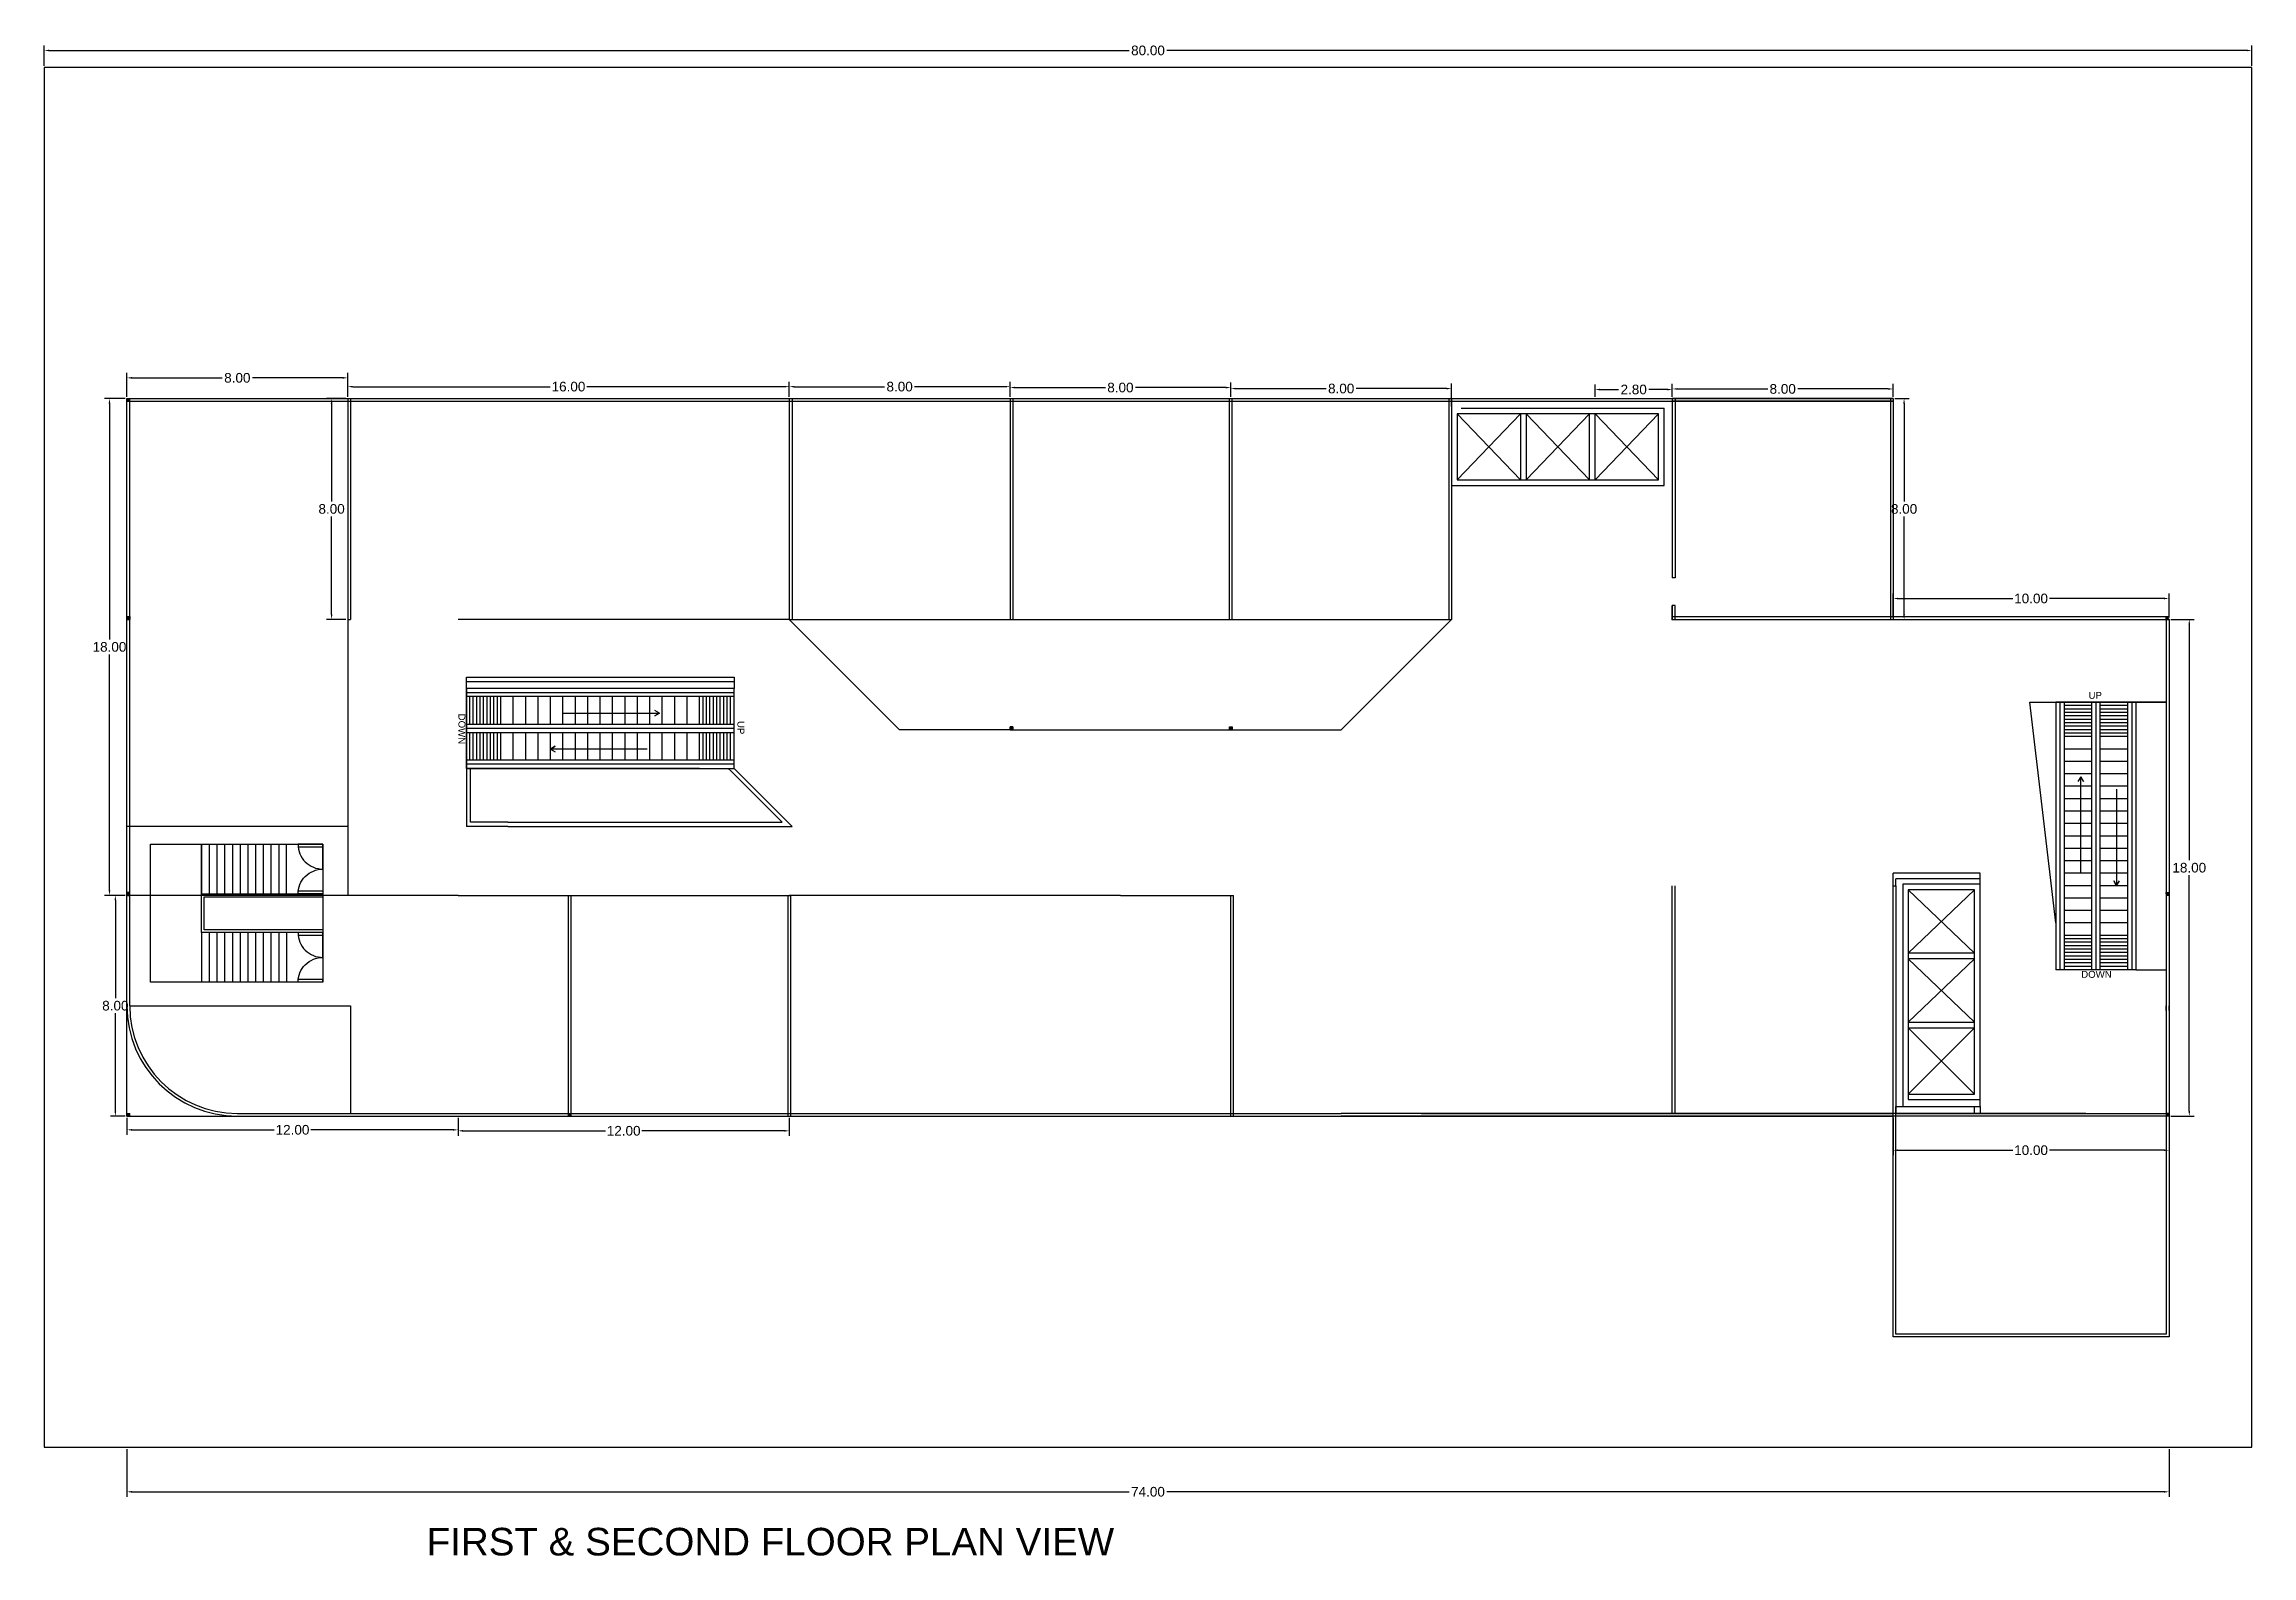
# Model space of a CAD drawing. Header units: metres. Extents: x 53 to 321, y 12 to 144.
# Drawn here: x 54.1 to 134.1, y 89.4 to 144.1 of the extents above; entities that cross this region are included whole.
import ezdxf

# ---------------------------------------------------------------- set-up
doc = ezdxf.new("R2010")
doc.units = ezdxf.units.M
doc.header["$MEASUREMENT"] = 0
doc.linetypes.add('ACAD_ISO03W100', pattern=[30, 12, -18])
for name, color, linetype in [('Dimensions', 50, 'Continuous'), ('doors', 190, 'Continuous'), ('Escalators', 130, 'Continuous'), ('Exterior', 7, 'Continuous'), ('Interior Boundaries', 252, 'Continuous'), ('Plot Boundary', 102, 'Continuous'), ('void', 211, 'Continuous')]:
    doc.layers.add(name, color=color, linetype=linetype)
doc.styles.get("Standard").update_dxf_attribs({"font": 'arial.ttf'})
doc.dimstyles.get("Standard").update_dxf_attribs({"dimtxt": 0.35, "dimasz": 0.18, "dimexe": 0.18, "dimexo": 0.0625, "dimgap": 0.09, "dimtad": 0, "dimtih": 1, "dimtoh": 1, "dimzin": 0, "dimdsep": 46, "dimtxsty": 'Standard', "dimcen": 0.5, "dimadec": 0, "dimazin": 0, "dimtfac": 1, "dimtofl": 0, "dimtmove": 0, "dimatfit": 3, "dimfxl": 1, "dimtolj": 1, "dimtzin": 0, "dimarcsym": 0})

msp = doc.modelspace()

# ---------------------------------------------------------------- texts
at = {"layer": 'Dimensions'}
msp.add_text('FIRST & SECOND FLOOR PLAN VIEW', height=1, dxfattribs=at).set_placement((68.007, 89.376))
at = {"layer": 'Escalators'}
for s, p in [('DOWN', (69.158, 119.877)), ('UP', (79.268, 119.612))]:
    msp.add_text(s, height=0.25, rotation=270, dxfattribs=at).set_placement(p)

# ---------------------------------------------------------------- blocks, each defined once
blk = doc.blocks.new('*D2')
at = {"layer": 'Defpoints', "color": 0, "transparency": 16777216}
for p in [(57.146, 93.294), (131.146, 93.294), (131.146, 91.682)]:
    blk.add_point(p, dxfattribs=at)
at = {"layer": 'Dimensions', "color": 0, "lineweight": -2, "transparency": 16777216}
for p, q in [((57.146, 93.231), (57.146, 91.502)), ((131.146, 93.231), (131.146, 91.502)), ((57.326, 91.682), (93.467, 91.682)), ((130.966, 91.682), (94.824, 91.682))]:
    blk.add_line(p, q, dxfattribs=at)
at = {"layer": 'Dimensions', "color": 0, "transparency": 16777216}
for points in [[(57.326, 91.712), (57.326, 91.652), (57.146, 91.682)], [(130.966, 91.712), (130.966, 91.652), (131.146, 91.682)]]:
    blk.add_solid(points, dxfattribs=at)
at = {"layer": 'Dimensions', "color": 0, "transparency": 16777216, "insert": (94.146, 91.682), "char_height": 0.35, "attachment_point": 5}
blk.add_mtext('\\A1;74.00', dxfattribs=at)
blk = doc.blocks.new('*D3')
at = {"layer": 'Defpoints', "color": 0, "transparency": 16777216}
for p in [(121.146, 105.294), (131.146, 105.294), (131.146, 104.059)]:
    blk.add_point(p, dxfattribs=at)
at = {"layer": 'Dimensions', "color": 0, "lineweight": -2, "transparency": 16777216}
for p, q in [((121.146, 105.231), (121.146, 103.879)), ((131.146, 105.231), (131.146, 103.879)), ((121.326, 104.059), (125.483, 104.059)), ((130.966, 104.059), (126.809, 104.059))]:
    blk.add_line(p, q, dxfattribs=at)
at = {"layer": 'Dimensions', "color": 0, "transparency": 16777216}
for points in [[(121.326, 104.089), (121.326, 104.029), (121.146, 104.059)], [(130.966, 104.089), (130.966, 104.029), (131.146, 104.059)]]:
    blk.add_solid(points, dxfattribs=at)
at = {"layer": 'Dimensions', "color": 0, "transparency": 16777216, "insert": (126.146, 104.059), "char_height": 0.35, "attachment_point": 5}
blk.add_mtext('\\A1;10.00', dxfattribs=at)
blk = doc.blocks.new('*D5')
at = {"layer": 'Defpoints', "color": 0, "transparency": 16777216}
for p in [(57.146, 105.294), (69.146, 105.294), (69.146, 104.797)]:
    blk.add_point(p, dxfattribs=at)
at = {"layer": 'Dimensions', "color": 0, "lineweight": -2, "transparency": 16777216}
for p, q in [((57.146, 105.231), (57.146, 104.617)), ((69.146, 105.231), (69.146, 104.617)), ((57.326, 104.797), (62.483, 104.797)), ((68.966, 104.797), (63.809, 104.797))]:
    blk.add_line(p, q, dxfattribs=at)
at = {"layer": 'Dimensions', "color": 0, "transparency": 16777216}
for points in [[(57.326, 104.827), (57.326, 104.767), (57.146, 104.797)], [(68.966, 104.827), (68.966, 104.767), (69.146, 104.797)]]:
    blk.add_solid(points, dxfattribs=at)
at = {"layer": 'Dimensions', "color": 0, "transparency": 16777216, "insert": (63.146, 104.797), "char_height": 0.35, "attachment_point": 5}
blk.add_mtext('\\A1;12.00', dxfattribs=at)
blk = doc.blocks.new('*D6')
at = {"layer": 'Defpoints', "color": 0, "transparency": 16777216}
for p in [(69.146, 105.294), (81.146, 105.294), (81.146, 104.761)]:
    blk.add_point(p, dxfattribs=at)
at = {"layer": 'Dimensions', "color": 0, "lineweight": -2, "transparency": 16777216}
for p, q in [((69.146, 105.231), (69.146, 104.581)), ((81.146, 105.231), (81.146, 104.581)), ((69.326, 104.761), (74.483, 104.761)), ((80.966, 104.761), (75.809, 104.761))]:
    blk.add_line(p, q, dxfattribs=at)
at = {"layer": 'Dimensions', "color": 0, "transparency": 16777216}
for points in [[(69.326, 104.791), (69.326, 104.731), (69.146, 104.761)], [(80.966, 104.791), (80.966, 104.731), (81.146, 104.761)]]:
    blk.add_solid(points, dxfattribs=at)
at = {"layer": 'Dimensions', "color": 0, "transparency": 16777216, "insert": (75.146, 104.761), "char_height": 0.35, "attachment_point": 5}
blk.add_mtext('\\A1;12.00', dxfattribs=at)
blk = doc.blocks.new('*D7')
at = {"layer": 'Defpoints', "color": 0, "transparency": 16777216}
for p in [(56.726, 113.294), (57.146, 113.294), (57.146, 105.294)]:
    blk.add_point(p, dxfattribs=at)
at = {"layer": 'Dimensions', "color": 0, "lineweight": -2, "transparency": 16777216}
for p, q in [((57.083, 113.294), (56.546, 113.294)), ((56.726, 113.114), (56.726, 109.563)), ((56.726, 105.474), (56.726, 109.025)), ((57.083, 105.294), (56.546, 105.294))]:
    blk.add_line(p, q, dxfattribs=at)
at = {"layer": 'Dimensions', "color": 0, "transparency": 16777216}
for points in [[(56.696, 113.114), (56.756, 113.114), (56.726, 113.294)], [(56.696, 105.474), (56.756, 105.474), (56.726, 105.294)]]:
    blk.add_solid(points, dxfattribs=at)
at = {"layer": 'Dimensions', "color": 0, "transparency": 16777216, "insert": (56.726, 109.294), "char_height": 0.35, "attachment_point": 5}
blk.add_mtext('\\A1;8.00', dxfattribs=at)
blk = doc.blocks.new('*D8')
at = {"layer": 'Defpoints', "color": 0, "transparency": 16777216}
for p in [(56.513, 131.294), (57.146, 131.294), (57.146, 113.294)]:
    blk.add_point(p, dxfattribs=at)
at = {"layer": 'Dimensions', "color": 0, "lineweight": -2, "transparency": 16777216}
for p, q in [((57.083, 131.294), (56.333, 131.294)), ((56.513, 131.114), (56.513, 122.563)), ((56.513, 113.474), (56.513, 122.025)), ((57.083, 113.294), (56.333, 113.294))]:
    blk.add_line(p, q, dxfattribs=at)
at = {"layer": 'Dimensions', "color": 0, "transparency": 16777216}
for points in [[(56.483, 131.114), (56.543, 131.114), (56.513, 131.294)], [(56.483, 113.474), (56.543, 113.474), (56.513, 113.294)]]:
    blk.add_solid(points, dxfattribs=at)
at = {"layer": 'Dimensions', "color": 0, "transparency": 16777216, "insert": (56.513, 122.294), "char_height": 0.35, "attachment_point": 5}
blk.add_mtext('\\A1;18.00', dxfattribs=at)
blk = doc.blocks.new('*D9')
at = {"layer": 'Defpoints', "color": 0, "transparency": 16777216}
for p in [(65.146, 132.044), (57.146, 131.294), (65.146, 131.294)]:
    blk.add_point(p, dxfattribs=at)
at = {"layer": 'Dimensions', "color": 0, "lineweight": -2, "transparency": 16777216}
for p, q in [((57.146, 131.356), (57.146, 132.224)), ((57.326, 132.044), (60.602, 132.044)), ((64.966, 132.044), (61.69, 132.044)), ((65.146, 131.356), (65.146, 132.224))]:
    blk.add_line(p, q, dxfattribs=at)
at = {"layer": 'Dimensions', "color": 0, "transparency": 16777216}
for points in [[(57.326, 132.074), (57.326, 132.014), (57.146, 132.044)], [(64.966, 132.074), (64.966, 132.014), (65.146, 132.044)]]:
    blk.add_solid(points, dxfattribs=at)
at = {"layer": 'Dimensions', "color": 0, "transparency": 16777216, "insert": (61.146, 132.044), "char_height": 0.35, "attachment_point": 5}
blk.add_mtext('\\A1;8.00', dxfattribs=at)
blk = doc.blocks.new('*D10')
at = {"layer": 'Defpoints', "color": 0, "transparency": 16777216}
for p in [(65.146, 131.294), (81.146, 131.725), (81.146, 131.294)]:
    blk.add_point(p, dxfattribs=at)
at = {"layer": 'Dimensions', "color": 0, "lineweight": -2, "transparency": 16777216}
for p, q in [((65.146, 131.356), (65.146, 131.905)), ((65.326, 131.725), (72.483, 131.725)), ((80.966, 131.725), (73.809, 131.725)), ((81.146, 131.356), (81.146, 131.905))]:
    blk.add_line(p, q, dxfattribs=at)
at = {"layer": 'Dimensions', "color": 0, "transparency": 16777216}
for points in [[(65.326, 131.755), (65.326, 131.695), (65.146, 131.725)], [(80.966, 131.755), (80.966, 131.695), (81.146, 131.725)]]:
    blk.add_solid(points, dxfattribs=at)
at = {"layer": 'Dimensions', "color": 0, "transparency": 16777216, "insert": (73.146, 131.725), "char_height": 0.35, "attachment_point": 5}
blk.add_mtext('\\A1;16.00', dxfattribs=at)
blk = doc.blocks.new('*D11')
at = {"layer": 'Defpoints', "color": 0, "transparency": 16777216}
for p in [(81.146, 131.294), (89.146, 131.725), (89.146, 131.294)]:
    blk.add_point(p, dxfattribs=at)
at = {"layer": 'Dimensions', "color": 0, "lineweight": -2, "transparency": 16777216}
for p, q in [((81.146, 131.356), (81.146, 131.905)), ((81.326, 131.725), (84.602, 131.725)), ((88.966, 131.725), (85.69, 131.725)), ((89.146, 131.356), (89.146, 131.905))]:
    blk.add_line(p, q, dxfattribs=at)
at = {"layer": 'Dimensions', "color": 0, "transparency": 16777216}
for points in [[(81.326, 131.755), (81.326, 131.695), (81.146, 131.725)], [(88.966, 131.755), (88.966, 131.695), (89.146, 131.725)]]:
    blk.add_solid(points, dxfattribs=at)
at = {"layer": 'Dimensions', "color": 0, "transparency": 16777216, "insert": (85.146, 131.725), "char_height": 0.35, "attachment_point": 5}
blk.add_mtext('\\A1;8.00', dxfattribs=at)
blk = doc.blocks.new('*D12')
at = {"layer": 'Defpoints', "color": 0, "transparency": 16777216}
for p in [(89.146, 131.294), (97.146, 131.692), (97.146, 131.294)]:
    blk.add_point(p, dxfattribs=at)
at = {"layer": 'Dimensions', "color": 0, "lineweight": -2, "transparency": 16777216}
for p, q in [((89.146, 131.356), (89.146, 131.872)), ((89.326, 131.692), (92.602, 131.692)), ((96.966, 131.692), (93.69, 131.692)), ((97.146, 131.356), (97.146, 131.872))]:
    blk.add_line(p, q, dxfattribs=at)
at = {"layer": 'Dimensions', "color": 0, "transparency": 16777216}
for points in [[(89.326, 131.722), (89.326, 131.662), (89.146, 131.692)], [(96.966, 131.722), (96.966, 131.662), (97.146, 131.692)]]:
    blk.add_solid(points, dxfattribs=at)
at = {"layer": 'Dimensions', "color": 0, "transparency": 16777216, "insert": (93.146, 131.692), "char_height": 0.35, "attachment_point": 5}
blk.add_mtext('\\A1;8.00', dxfattribs=at)
blk = doc.blocks.new('*D13')
at = {"layer": 'Defpoints', "color": 0, "transparency": 16777216}
for p in [(97.146, 131.294), (105.146, 131.656), (105.146, 130.944)]:
    blk.add_point(p, dxfattribs=at)
at = {"layer": 'Dimensions', "color": 0, "lineweight": -2, "transparency": 16777216}
for p, q in [((97.146, 131.356), (97.146, 131.836)), ((97.326, 131.656), (100.602, 131.656)), ((104.966, 131.656), (101.69, 131.656)), ((105.146, 131.006), (105.146, 131.836))]:
    blk.add_line(p, q, dxfattribs=at)
at = {"layer": 'Dimensions', "color": 0, "transparency": 16777216}
for points in [[(97.326, 131.686), (97.326, 131.626), (97.146, 131.656)], [(104.966, 131.686), (104.966, 131.626), (105.146, 131.656)]]:
    blk.add_solid(points, dxfattribs=at)
at = {"layer": 'Dimensions', "color": 0, "transparency": 16777216, "insert": (101.146, 131.656), "char_height": 0.35, "attachment_point": 5}
blk.add_mtext('\\A1;8.00', dxfattribs=at)
blk = doc.blocks.new('*D14')
at = {"layer": 'Defpoints', "color": 0, "transparency": 16777216}
for p in [(131.146, 123.294), (131.879, 123.294), (131.146, 105.294)]:
    blk.add_point(p, dxfattribs=at)
at = {"layer": 'Dimensions', "color": 0, "lineweight": -2, "transparency": 16777216}
for p, q in [((131.208, 123.294), (132.059, 123.294)), ((131.879, 123.114), (131.879, 114.563)), ((131.879, 105.474), (131.879, 114.025)), ((131.208, 105.294), (132.059, 105.294))]:
    blk.add_line(p, q, dxfattribs=at)
at = {"layer": 'Dimensions', "color": 0, "transparency": 16777216}
for points in [[(131.849, 123.114), (131.909, 123.114), (131.879, 123.294)], [(131.849, 105.474), (131.909, 105.474), (131.879, 105.294)]]:
    blk.add_solid(points, dxfattribs=at)
at = {"layer": 'Dimensions', "color": 0, "transparency": 16777216, "insert": (131.879, 114.294), "char_height": 0.35, "attachment_point": 5}
blk.add_mtext('\\A1;18.00', dxfattribs=at)
blk = doc.blocks.new('*D15')
at = {"layer": 'Defpoints', "color": 0, "transparency": 16777216}
for p in [(121.146, 124.049), (121.146, 123.294), (131.146, 123.294)]:
    blk.add_point(p, dxfattribs=at)
at = {"layer": 'Dimensions', "color": 0, "lineweight": -2, "transparency": 16777216}
for p, q in [((121.146, 123.356), (121.146, 124.229)), ((121.326, 124.049), (125.483, 124.049)), ((130.966, 124.049), (126.809, 124.049)), ((131.146, 123.356), (131.146, 124.229))]:
    blk.add_line(p, q, dxfattribs=at)
at = {"layer": 'Dimensions', "color": 0, "transparency": 16777216}
for points in [[(121.326, 124.079), (121.326, 124.019), (121.146, 124.049)], [(130.966, 124.079), (130.966, 124.019), (131.146, 124.049)]]:
    blk.add_solid(points, dxfattribs=at)
at = {"layer": 'Dimensions', "color": 0, "transparency": 16777216, "insert": (126.146, 124.049), "char_height": 0.35, "attachment_point": 5}
blk.add_mtext('\\A1;10.00', dxfattribs=at)
blk = doc.blocks.new('*D16')
at = {"layer": 'Defpoints', "color": 0, "transparency": 16777216}
for p in [(121.146, 131.294), (121.544, 131.294), (121.146, 123.294)]:
    blk.add_point(p, dxfattribs=at)
at = {"layer": 'Dimensions', "color": 0, "lineweight": -2, "transparency": 16777216}
for p, q in [((121.208, 131.294), (121.724, 131.294)), ((121.544, 131.114), (121.544, 127.563)), ((121.544, 123.474), (121.544, 127.025)), ((121.208, 123.294), (121.724, 123.294))]:
    blk.add_line(p, q, dxfattribs=at)
at = {"layer": 'Dimensions', "color": 0, "transparency": 16777216}
for points in [[(121.514, 131.114), (121.574, 131.114), (121.544, 131.294)], [(121.514, 123.474), (121.574, 123.474), (121.544, 123.294)]]:
    blk.add_solid(points, dxfattribs=at)
at = {"layer": 'Dimensions', "color": 0, "transparency": 16777216, "insert": (121.544, 127.294), "char_height": 0.35, "attachment_point": 5}
blk.add_mtext('\\A1;8.00', dxfattribs=at)
blk = doc.blocks.new('*D17')
at = {"layer": 'Defpoints', "color": 0, "transparency": 16777216}
for p in [(113.146, 131.294), (121.146, 131.642), (121.146, 131.294)]:
    blk.add_point(p, dxfattribs=at)
at = {"layer": 'Dimensions', "color": 0, "lineweight": -2, "transparency": 16777216}
for p, q in [((113.146, 131.356), (113.146, 131.822)), ((113.326, 131.642), (116.602, 131.642)), ((120.966, 131.642), (117.69, 131.642)), ((121.146, 131.356), (121.146, 131.822))]:
    blk.add_line(p, q, dxfattribs=at)
at = {"layer": 'Dimensions', "color": 0, "transparency": 16777216}
for points in [[(113.326, 131.672), (113.326, 131.612), (113.146, 131.642)], [(120.966, 131.672), (120.966, 131.612), (121.146, 131.642)]]:
    blk.add_solid(points, dxfattribs=at)
at = {"layer": 'Dimensions', "color": 0, "transparency": 16777216, "insert": (117.146, 131.642), "char_height": 0.35, "attachment_point": 5}
blk.add_mtext('\\A1;8.00', dxfattribs=at)
blk = doc.blocks.new('*D18')
at = {"layer": 'Defpoints', "color": 0, "transparency": 16777216}
for p in [(110.346, 131.621), (110.346, 131.294), (113.146, 131.294)]:
    blk.add_point(p, dxfattribs=at)
at = {"layer": 'Dimensions', "color": 0, "lineweight": -2, "transparency": 16777216}
for p, q in [((110.346, 131.356), (110.346, 131.801)), ((110.526, 131.621), (111.199, 131.621)), ((112.966, 131.621), (112.293, 131.621)), ((113.146, 131.356), (113.146, 131.801))]:
    blk.add_line(p, q, dxfattribs=at)
at = {"layer": 'Dimensions', "color": 0, "transparency": 16777216}
for points in [[(110.526, 131.651), (110.526, 131.591), (110.346, 131.621)], [(112.966, 131.651), (112.966, 131.591), (113.146, 131.621)]]:
    blk.add_solid(points, dxfattribs=at)
at = {"layer": 'Dimensions', "color": 0, "transparency": 16777216, "insert": (111.746, 131.621), "char_height": 0.35, "attachment_point": 5}
blk.add_mtext('\\A1;2.80', dxfattribs=at)
blk = doc.blocks.new('*D94')
at = {"layer": 'Defpoints', "color": 0, "transparency": 16777216}
for p in [(65.146, 131.294), (64.562, 123.294), (65.146, 123.294)]:
    blk.add_point(p, dxfattribs=at)
at = {"layer": 'Dimensions', "color": 0, "lineweight": -2, "transparency": 16777216}
for p, q in [((65.083, 131.294), (64.382, 131.294)), ((64.562, 131.114), (64.562, 127.563)), ((64.562, 123.474), (64.562, 127.025)), ((65.083, 123.294), (64.382, 123.294))]:
    blk.add_line(p, q, dxfattribs=at)
at = {"layer": 'Dimensions', "color": 0, "transparency": 16777216}
for points in [[(64.532, 131.114), (64.592, 131.114), (64.562, 131.294)], [(64.532, 123.474), (64.592, 123.474), (64.562, 123.294)]]:
    blk.add_solid(points, dxfattribs=at)
at = {"layer": 'Dimensions', "color": 0, "transparency": 16777216, "insert": (64.562, 127.294), "char_height": 0.35, "attachment_point": 5}
blk.add_mtext('\\A1;8.00', dxfattribs=at)
blk = doc.blocks.new('*D293')
at = {"layer": 'Defpoints', "color": 0, "transparency": 16777216}
for p in [(54.146, 143.294), (134.146, 143.906), (134.146, 143.294)]:
    blk.add_point(p, dxfattribs=at)
at = {"layer": 'Plot Boundary', "color": 0, "lineweight": -2, "transparency": 16777216}
for p, q in [((54.146, 143.356), (54.146, 144.086)), ((134.146, 143.356), (134.146, 144.086)), ((54.326, 143.906), (93.466, 143.906)), ((133.966, 143.906), (94.826, 143.906))]:
    blk.add_line(p, q, dxfattribs=at)
at = {"layer": 'Plot Boundary', "color": 0, "transparency": 16777216}
for points in [[(54.326, 143.936), (54.326, 143.876), (54.146, 143.906)], [(133.966, 143.936), (133.966, 143.876), (134.146, 143.906)]]:
    blk.add_solid(points, dxfattribs=at)
at = {"layer": 'Plot Boundary', "color": 0, "transparency": 16777216, "insert": (94.146, 143.906), "char_height": 0.35, "attachment_point": 5}
blk.add_mtext('\\A1;80.00', dxfattribs=at)
blk = doc.blocks.new('*U643')
at = {"layer": 'Exterior'}
blk.add_line((0, 0.9), (0, -0.9), dxfattribs=at)
blk = doc.blocks.new('*U644')
at = {"layer": 'Exterior', "color": 0, "linetype": 'ByBlock', "lineweight": -2, "transparency": 16777216}
for p in [(0, 3.2), (0.28, 3.2), (0.56, 3.2), (0.84, 3.2), (1.12, 3.2), (1.4, 3.2), (1.68, 3.2), (1.96, 3.2), (2.24, 3.2), (2.52, 3.2), (2.8, 3.2), (0, 0), (0.28, 0), (0.56, 0), (0.84, 0), (1.12, 0), (1.4, 0), (1.68, 0), (1.96, 0), (2.24, 0), (2.52, 0), (2.8, 0)]:
    blk.add_blockref('*U643', p, dxfattribs=at)
blk = doc.blocks.new('*U666')
at = {"layer": 'Escalators'}
blk.add_line((0, 0.5), (0, -0.5), dxfattribs=at)
blk = doc.blocks.new('*U667')
at = {"layer": 'Escalators', "color": 0, "linetype": 'ByBlock', "lineweight": -2, "transparency": 16777216}
for p in [(0, 1.3), (0.45, 1.3), (0.9, 1.3), (1.35, 1.3), (1.8, 1.3), (2.25, 1.3), (2.7, 1.3), (3.15, 1.3), (3.6, 1.3), (4.05, 1.3), (4.5, 1.3), (4.95, 1.3), (5.4, 1.3), (5.85, 1.3), (6.3, 1.3), (6.75, 1.3), (0, 0), (0.45, 0), (0.9, 0), (1.35, 0), (1.8, 0), (2.25, 0), (2.7, 0), (3.15, 0), (3.6, 0), (4.05, 0), (4.5, 0), (4.95, 0), (5.4, 0), (5.85, 0), (6.3, 0), (6.75, 0)]:
    blk.add_blockref('*U666', p, dxfattribs=at)
blk = doc.blocks.new('*U662')
at = {"layer": 'Escalators'}
blk.add_line((0, 0.5), (0, -0.5), dxfattribs=at)
blk = doc.blocks.new('*U663')
at = {"layer": 'Escalators', "color": 0, "linetype": 'ByBlock', "lineweight": -2, "transparency": 16777216}
for p in [(0, 1.3), (0.125, 1.3), (0.25, 1.3), (0.375, 1.3), (0.5, 1.3), (0.625, 1.3), (0.75, 1.3), (0.875, 1.3), (1, 1.3), (1.125, 1.3), (0, 0), (0.125, 0), (0.25, 0), (0.375, 0), (0.5, 0), (0.625, 0), (0.75, 0), (0.875, 0), (1, 0), (1.125, 0)]:
    blk.add_blockref('*U662', p, dxfattribs=at)
blk = doc.blocks.new('*U664')
at = {"layer": 'Escalators'}
blk.add_line((0, 0.5), (0, -0.5), dxfattribs=at)
blk = doc.blocks.new('*U665')
at = {"layer": 'Escalators', "color": 0, "linetype": 'ByBlock', "lineweight": -2, "transparency": 16777216}
for p in [(0, 1.3), (0.125, 1.3), (0.25, 1.3), (0.375, 1.3), (0.5, 1.3), (0.625, 1.3), (0.75, 1.3), (0.875, 1.3), (1, 1.3), (1.125, 1.3), (0, 0), (0.125, 0), (0.25, 0), (0.375, 0), (0.5, 0), (0.625, 0), (0.75, 0), (0.875, 0), (1, 0), (1.125, 0)]:
    blk.add_blockref('*U664', p, dxfattribs=at)
blk = doc.blocks.new('3 lift')
at = {"layer": 'Interior Boundaries'}
for p, q in [((-8.05, 0), (-8.05, -2.45)), ((-0.25, -2.6), (-0.25, 0)), ((-7.85, -0.2), (-5.55, -2.6)), ((-5.55, -0.2), (-7.85, -2.6)), ((-5.55, -0.2), (-5.55, -2.6)), ((-5.35, -0.2), (-5.35, -2.6)), ((-5.35, -0.2), (-5.35, -2.6)), ((-5.35, -0.2), (-3.05, -2.6)), ((-3.05, -0.2), (-5.35, -2.6)), ((-3.05, -2.6), (-3.05, -0.2)), ((-2.85, -2.6), (-2.85, -0.2)), ((-2.85, -2.6), (-0.45, -0.2)), ((-2.85, -0.2), (-0.45, -2.6)), ((-8.05, -2.8), (-2.85, -2.8)), ((-0.45, -2.6), (-0.25, -2.6))]:
    blk.add_line(p, q, dxfattribs=at)
blk.add_lwpolyline([(-8.05, 0), (-8.05, -2.8), (0, -2.8), (0, 0), (-8.05, 0)], dxfattribs=at)
blk.add_lwpolyline([(-7.85, -0.2), (-7.85, -2.6), (-0.45, -2.6), (-0.45, -0.2)], close=True, dxfattribs=at)
blk = doc.blocks.new('*U703')
at = {"layer": 'Escalators'}
blk.add_line((0, 0.5), (0, -0.5), dxfattribs=at)
blk = doc.blocks.new('*U704')
at = {"layer": 'Escalators', "color": 0, "linetype": 'ByBlock', "lineweight": -2, "transparency": 16777216}
for p in [(0, 1.3), (0.45, 1.3), (0.9, 1.3), (1.35, 1.3), (1.8, 1.3), (2.25, 1.3), (2.7, 1.3), (3.15, 1.3), (3.6, 1.3), (4.05, 1.3), (4.5, 1.3), (4.95, 1.3), (5.4, 1.3), (5.85, 1.3), (6.3, 1.3), (6.75, 1.3), (0, 0), (0.45, 0), (0.9, 0), (1.35, 0), (1.8, 0), (2.25, 0), (2.7, 0), (3.15, 0), (3.6, 0), (4.05, 0), (4.5, 0), (4.95, 0), (5.4, 0), (5.85, 0), (6.3, 0), (6.75, 0)]:
    blk.add_blockref('*U703', p, dxfattribs=at)
blk = doc.blocks.new('*U705')
at = {"layer": 'Escalators'}
blk.add_line((0, 0.5), (0, -0.5), dxfattribs=at)
blk = doc.blocks.new('*U706')
at = {"layer": 'Escalators', "color": 0, "linetype": 'ByBlock', "lineweight": -2, "transparency": 16777216}
for p in [(0, 1.3), (0.125, 1.3), (0.25, 1.3), (0.375, 1.3), (0.5, 1.3), (0.625, 1.3), (0.75, 1.3), (0.875, 1.3), (1, 1.3), (1.125, 1.3), (0, 0), (0.125, 0), (0.25, 0), (0.375, 0), (0.5, 0), (0.625, 0), (0.75, 0), (0.875, 0), (1, 0), (1.125, 0)]:
    blk.add_blockref('*U705', p, dxfattribs=at)
blk = doc.blocks.new('*U707')
at = {"layer": 'Escalators'}
blk.add_line((0, 0.5), (0, -0.5), dxfattribs=at)
blk = doc.blocks.new('*U708')
at = {"layer": 'Escalators', "color": 0, "linetype": 'ByBlock', "lineweight": -2, "transparency": 16777216}
for p in [(0, 1.3), (0.125, 1.3), (0.25, 1.3), (0.375, 1.3), (0.5, 1.3), (0.625, 1.3), (0.75, 1.3), (0.875, 1.3), (1, 1.3), (1.125, 1.3), (0, 0), (0.125, 0), (0.25, 0), (0.375, 0), (0.5, 0), (0.625, 0), (0.75, 0), (0.875, 0), (1, 0), (1.125, 0)]:
    blk.add_blockref('*U707', p, dxfattribs=at)
blk = doc.blocks.new('9.7m escalator')
at = {"layer": 'Dimensions'}
for p, q in [((0.9, -2.7), (0.8, -2.873)), ((0.9, -6.2), (0.9, -2.7)), ((0.9, -2.7), (1, -2.873)), ((1, -2.873), (0.9, -2.7)), ((2.2, -3.15), (2.2, -6.65)), ((2.2, -6.65), (2.1, -6.477)), ((2.1, -6.477), (2.2, -6.65)), ((2.2, -6.65), (2.3, -6.477))]:
    blk.add_line(p, q, dxfattribs=at)
at = {"layer": 'Escalators'}
for p, q in [((0.15, 0), (0, 0)), ((0.15, 0), (0, 0)), ((0, 0), (0, -9.7)), ((0.3, 0), (0.15, 0)), ((0.15, -9.7), (0.15, 0)), ((1.3, 0), (0.3, 0)), ((0.3, 0), (0.3, -9.7)), ((1.45, 0), (1.3, 0)), ((1.3, -9.7), (1.3, 0)), ((1.6, 0), (1.45, 0)), ((1.6, 0), (1.45, 0)), ((1.45, 0), (1.45, -9.7)), ((2.6, 0), (1.6, 0)), ((1.6, -9.7), (1.6, 0)), ((2.75, 0), (2.6, 0)), ((2.6, 0), (2.6, -1.25)), ((2.9, 0), (2.75, 0)), ((2.75, 0), (2.75, -1.25)), ((2.9, 0), (2.9, -1.25)), ((2.6, -1.25), (1.6, -1.25)), ((2.6, -1.25), (2.6, -8.45)), ((2.75, -1.25), (2.75, -8.45)), ((2.9, -1.25), (2.9, -8.45)), ((1.3, -8.45), (0.3, -8.45)), ((2.6, -8.45), (1.6, -8.45)), ((2.6, -8.45), (2.6, -9.7)), ((2.75, -8.45), (2.75, -9.7)), ((2.75, -8.45), (2.75, -9.7)), ((2.9, -8.45), (2.9, -9.7)), ((0.15, -9.7), (0, -9.7)), ((0.3, -9.7), (0.15, -9.7)), ((0.3, -9.7), (0.15, -9.7)), ((1.3, -9.7), (0.3, -9.7)), ((1.45, -9.7), (1.3, -9.7)), ((1.45, -9.7), (1.3, -9.7)), ((1.6, -9.7), (1.45, -9.7)), ((2.6, -9.7), (1.6, -9.7)), ((2.75, -9.7), (2.6, -9.7)), ((2.9, -9.7), (2.75, -9.7))]:
    blk.add_line(p, q, dxfattribs=at)
at = {"layer": 'Escalators', "rotation": 270}
for name, p in [('*U706', (0.8, 0)), ('*U704', (0.8, -1.25)), ('*U708', (0.8, -8.45))]:
    blk.add_blockref(name, p, dxfattribs=at)
at = {"layer": 'Escalators'}
for s, p in [('UP', (1.182, 0.122)), ('DOWN', (0.917, -9.988))]:
    blk.add_text(s, height=0.25, dxfattribs=at).set_placement(p)

# ---------------------------------------------------------------- dimensions: what is measured, and where the dimension line sits
at = {"layer": 'Dimensions'}
for base, p1, p2, picture, middle in [((65.146, 132.044), (57.146, 131.294), (65.146, 131.294), '*D9', (61.146, 132.044)), ((81.146, 131.725), (65.146, 131.294), (81.146, 131.294), '*D10', (73.146, 131.725)), ((89.146, 131.725), (81.146, 131.294), (89.146, 131.294), '*D11', (85.146, 131.725)), ((97.146, 131.692), (89.146, 131.294), (97.146, 131.294), '*D12', (93.146, 131.692)), ((105.146, 131.656), (97.146, 131.294), (105.146, 130.944), '*D13', (101.146, 131.656)), ((110.346, 131.621), (113.146, 131.294), (110.346, 131.294), '*D18', (111.746, 131.621)), ((121.146, 131.642), (113.146, 131.294), (121.146, 131.294), '*D17', (117.146, 131.642)), ((121.146, 124.049), (131.146, 123.294), (121.146, 123.294), '*D15', (126.146, 124.049)), ((69.146, 104.797), (57.146, 105.294), (69.146, 105.294), '*D5', (63.146, 104.797)), ((81.146, 104.761), (69.146, 105.294), (81.146, 105.294), '*D6', (75.146, 104.761)), ((131.146, 104.059), (121.146, 105.294), (131.146, 105.294), '*D3', (126.146, 104.059)), ((131.146, 91.682), (57.146, 93.294), (131.146, 93.294), '*D2', (94.146, 91.682))]:
    dim = msp.add_linear_dim(base=base, p1=p1, p2=p2, dimstyle='Standard', dxfattribs=at)
    dim.commit()
    dim.dimension.update_dxf_attribs({"geometry": picture, "text_midpoint": middle})
for base, p1, p2, picture, middle in [((56.513, 131.294), (57.146, 113.294), (57.146, 131.294), '*D8', (56.513, 122.294)), ((64.562, 123.294), (65.146, 131.294), (65.146, 123.294), '*D94', (64.562, 127.294)), ((121.544, 131.294), (121.146, 123.294), (121.146, 131.294), '*D16', (121.544, 127.294)), ((131.879, 123.294), (131.146, 105.294), (131.146, 123.294), '*D14', (131.879, 114.294)), ((56.726, 113.294), (57.146, 105.294), (57.146, 113.294), '*D7', (56.726, 109.294))]:
    dim = msp.add_linear_dim(base=base, p1=p1, p2=p2, angle=90, dimstyle='Standard', dxfattribs=at)
    dim.commit()
    dim.dimension.update_dxf_attribs({"geometry": picture, "text_midpoint": middle})
at = {"layer": 'Plot Boundary'}
dim = msp.add_linear_dim(base=(134.146, 143.906), p1=(54.146, 143.294), p2=(134.146, 143.294), dimstyle='Standard', dxfattribs=at)
dim.commit()
dim.dimension.update_dxf_attribs({"geometry": '*D293', "text_midpoint": (94.146, 143.906)})

# ---------------------------------------------------------------- linework, layer by layer
at = {"layer": 'Dimensions'}
for p, q in [((72.946, 119.894), (76.446, 119.894)), ((76.446, 119.894), (76.273, 119.994)), ((76.446, 119.894), (76.273, 119.794)), ((76.273, 119.794), (76.446, 119.894)), ((72.496, 118.594), (72.669, 118.694)), ((72.669, 118.694), (72.496, 118.594)), ((75.996, 118.594), (72.496, 118.594)), ((72.496, 118.594), (72.669, 118.494)), ((105.096, 105.394), (105.046, 105.394))]:
    msp.add_line(p, q, dxfattribs=at)
msp.add_point((113.146, 123.294), dxfattribs=at)
at = {"layer": 'doors'}
msp.add_line((64.246, 110.144), (64.246, 110.244), dxfattribs=at)
for points in [[(64.246, 114.244), (64.246, 115.144), (63.346, 115.144, 0.414214)], [(64.246, 114.244), (64.246, 113.344), (63.346, 113.344, -0.414214)], [(64.246, 111.044), (64.246, 111.944), (63.346, 111.944, 0.414214)], [(64.246, 111.044), (64.246, 110.144), (63.346, 110.144, -0.414214)]]:
    msp.add_lwpolyline(points, format="xyb", close=True, dxfattribs=at)
for points in [[(64.246, 115.044), (64.146, 115.044), (63.346, 115.044)], [(64.246, 113.444), (64.146, 113.444), (63.346, 113.444)], [(64.246, 111.844), (64.146, 111.844), (63.346, 111.844)], [(64.246, 110.244), (64.146, 110.244), (63.346, 110.244)]]:
    msp.add_lwpolyline(points, dxfattribs=at)
at = {"layer": 'Escalators'}
for p, q in [((69.446, 120.644), (69.446, 120.794)), ((79.146, 120.794), (69.446, 120.794)), ((69.446, 120.494), (69.446, 120.644)), ((69.446, 120.494), (69.446, 120.644)), ((69.446, 120.644), (79.146, 120.644)), ((69.446, 119.494), (69.446, 120.494)), ((79.146, 120.494), (69.446, 120.494)), ((70.696, 119.494), (70.696, 120.494)), ((79.146, 117.894), (79.146, 120.794)), ((79.146, 120.494), (79.146, 120.644)), ((79.146, 119.494), (79.146, 120.494)), ((69.446, 119.344), (69.446, 119.494)), ((69.446, 119.344), (69.446, 119.494)), ((69.446, 119.494), (79.146, 119.494)), ((69.446, 119.194), (69.446, 119.344)), ((79.146, 119.344), (69.446, 119.344)), ((79.146, 119.344), (79.146, 119.494)), ((79.146, 119.194), (79.146, 119.344)), ((79.146, 119.194), (79.146, 119.344)), ((69.446, 118.194), (69.446, 119.194)), ((69.446, 119.194), (79.146, 119.194)), ((70.696, 118.194), (70.696, 119.194)), ((77.896, 118.194), (77.896, 119.194)), ((79.146, 118.194), (79.146, 119.194)), ((69.446, 118.044), (69.446, 118.194)), ((70.696, 118.194), (69.446, 118.194)), ((70.696, 118.044), (69.446, 118.044)), ((70.696, 118.044), (69.446, 118.044)), ((69.446, 117.894), (69.446, 118.044)), ((70.696, 117.894), (69.446, 117.894)), ((77.896, 118.194), (70.696, 118.194)), ((77.896, 118.044), (70.696, 118.044)), ((77.896, 117.894), (70.696, 117.894)), ((79.146, 118.194), (77.896, 118.194)), ((79.146, 118.044), (77.896, 118.044)), ((77.896, 117.894), (79.146, 117.894)), ((79.146, 118.044), (79.146, 118.194)), ((79.146, 117.894), (79.146, 118.044))]:
    msp.add_line(p, q, dxfattribs=at)
at = {"layer": 'Exterior'}
for p, q in [((57.146, 113.294), (57.146, 131.294)), ((57.146, 131.294), (121.146, 131.294)), ((57.146, 131.294), (57.246, 131.194)), ((57.246, 131.294), (57.146, 131.194)), ((57.246, 113.294), (57.246, 131.294)), ((65.146, 131.294), (65.146, 123.294)), ((65.146, 131.294), (81.146, 131.294)), ((65.246, 131.294), (65.246, 123.294)), ((81.146, 131.294), (81.146, 123.294)), ((81.146, 131.294), (89.146, 131.294)), ((81.246, 131.294), (81.246, 123.294)), ((89.146, 131.294), (89.146, 123.294)), ((89.246, 131.294), (89.246, 123.294)), ((97.096, 123.294), (97.096, 131.294)), ((97.146, 131.294), (105.146, 131.294)), ((97.196, 123.294), (97.196, 131.294)), ((105.046, 131.294), (105.046, 123.294)), ((105.146, 131.294), (105.146, 123.294)), ((105.146, 131.294), (105.146, 128.494)), ((121.146, 131.294), (113.146, 131.294)), ((113.146, 131.294), (113.146, 124.794)), ((113.146, 131.294), (113.146, 124.794)), ((113.146, 131.294), (113.146, 124.794)), ((113.246, 131.294), (113.246, 124.794)), ((121.046, 131.294), (121.046, 123.294)), ((121.146, 131.294), (121.146, 123.294)), ((57.146, 131.194), (121.146, 131.194)), ((105.146, 130.944), (105.146, 128.144)), ((105.346, 130.744), (107.646, 128.344)), ((107.646, 130.744), (105.346, 128.344)), ((105.496, 130.944), (112.846, 130.944)), ((107.646, 130.744), (107.646, 128.344)), ((107.846, 130.744), (107.846, 128.344)), ((107.846, 130.744), (107.846, 128.344)), ((107.846, 130.744), (110.146, 128.344)), ((110.146, 130.744), (107.846, 128.344)), ((112.646, 130.744), (110.146, 130.744)), ((110.346, 128.344), (110.346, 130.744)), ((110.346, 128.344), (112.646, 130.744)), ((112.646, 130.744), (110.346, 130.744)), ((110.346, 130.744), (112.646, 128.344)), ((112.646, 128.344), (112.646, 130.744)), ((112.846, 130.853), (112.846, 130.944)), ((112.846, 128.144), (112.846, 130.853)), ((121.146, 131.194), (113.146, 131.194)), ((105.146, 128.144), (110.346, 128.144)), ((110.146, 128.344), (112.646, 128.344)), ((110.346, 128.144), (112.846, 128.144)), ((113.246, 124.794), (113.146, 124.794)), ((57.146, 123.294), (57.146, 123.394)), ((57.146, 123.394), (57.246, 123.394)), ((57.246, 123.294), (57.146, 123.394)), ((57.246, 123.394), (57.146, 123.294)), ((57.146, 123.294), (57.246, 123.294)), ((57.246, 123.394), (57.246, 123.294)), ((65.146, 123.294), (65.246, 123.294)), ((81.146, 123.294), (81.246, 123.294)), ((105.046, 123.294), (105.146, 123.294)), ((113.146, 123.294), (113.146, 123.794)), ((113.146, 123.794), (113.146, 123.794)), ((113.246, 123.794), (113.146, 123.794)), ((113.146, 123.794), (113.146, 123.294)), ((113.146, 123.394), (121.146, 123.394)), ((113.146, 123.294), (121.146, 123.294)), ((113.246, 123.294), (113.246, 123.794)), ((121.146, 123.394), (131.146, 123.394)), ((121.146, 123.294), (131.146, 123.294)), ((131.046, 123.294), (131.046, 123.394)), ((131.046, 123.394), (131.146, 123.294)), ((131.046, 123.294), (131.146, 123.394)), ((131.046, 123.294), (131.046, 109.117)), ((131.146, 123.294), (131.046, 123.294)), ((131.146, 123.294), (131.146, 105.294)), ((89.146, 119.294), (89.146, 119.394)), ((89.146, 119.394), (89.246, 119.394)), ((89.146, 119.294), (89.246, 119.394)), ((89.246, 119.394), (89.146, 119.394)), ((89.146, 119.394), (89.246, 119.294)), ((89.146, 119.394), (89.146, 119.294)), ((89.146, 119.294), (89.246, 119.294)), ((89.246, 119.394), (89.246, 119.294)), ((89.246, 119.394), (89.246, 119.294)), ((97.096, 119.294), (97.096, 119.394)), ((97.096, 119.294), (97.096, 119.394)), ((97.096, 119.394), (97.196, 119.394)), ((97.196, 119.294), (97.096, 119.394)), ((97.096, 119.394), (97.096, 119.294)), ((97.096, 119.294), (97.196, 119.394)), ((97.096, 119.294), (97.196, 119.294)), ((97.196, 119.294), (97.196, 119.394)), ((97.196, 119.394), (97.196, 119.294)), ((59.846, 113.344), (59.846, 115.144)), ((62.926, 113.344), (62.926, 115.144)), ((113.144, 105.394), (113.144, 113.644)), ((113.244, 105.394), (113.244, 113.644)), ((124.296, 114.094), (121.146, 114.094)), ((121.146, 113.644), (121.146, 114.094)), ((121.146, 105.644), (121.146, 113.644)), ((121.146, 113.644), (121.246, 113.644)), ((124.296, 113.894), (121.246, 113.894)), ((121.246, 113.644), (121.246, 113.894)), ((121.246, 113.644), (121.246, 105.644)), ((124.296, 113.894), (124.296, 114.094)), ((124.296, 113.694), (124.296, 113.894)), ((57.246, 113.394), (57.146, 113.394)), ((57.146, 113.394), (57.146, 113.33)), ((57.146, 113.294), (57.246, 113.394)), ((57.246, 113.394), (57.146, 113.394)), ((57.146, 113.394), (57.246, 113.294)), ((57.146, 113.33), (57.146, 113.294)), ((57.146, 105.294), (57.146, 113.294)), ((57.146, 113.294), (57.246, 113.294)), ((57.246, 113.294), (57.246, 113.394)), ((57.246, 109.294), (57.246, 113.294)), ((59.846, 113.344), (62.926, 113.344)), ((59.846, 111.944), (59.846, 113.344)), ((62.926, 113.344), (64.246, 113.344)), ((73.146, 105.294), (73.146, 113.294)), ((73.146, 113.294), (73.246, 113.294)), ((73.246, 105.294), (73.246, 113.294)), ((81.096, 113.294), (81.096, 105.294)), ((81.096, 113.294), (81.196, 113.294)), ((81.196, 113.294), (81.196, 105.294)), ((97.146, 105.294), (97.146, 113.294)), ((97.246, 105.294), (97.246, 113.294)), ((131.046, 113.344), (131.046, 113.394)), ((131.046, 113.394), (131.146, 113.394)), ((131.146, 113.294), (131.046, 113.394)), ((131.046, 113.394), (131.046, 113.294)), ((131.046, 113.294), (131.146, 113.394)), ((131.146, 113.294), (131.046, 113.294)), ((131.146, 113.394), (131.146, 113.294)), ((131.146, 113.394), (131.146, 113.294)), ((62.926, 111.944), (59.846, 111.944)), ((64.246, 111.944), (62.926, 111.944)), ((62.926, 111.944), (62.926, 110.144)), ((57.146, 109.294), (57.146, 109.294)), ((57.246, 109.294), (65.246, 109.294)), ((65.246, 109.294), (65.246, 105.394)), ((131.046, 109.117), (131.046, 105.344)), ((121.246, 105.644), (124.296, 105.644)), ((124.096, 105.394), (124.096, 105.644)), ((124.296, 105.644), (124.296, 105.394)), ((57.146, 105.394), (57.246, 105.394)), ((57.146, 105.294), (57.146, 105.394)), ((57.146, 105.394), (57.246, 105.294)), ((57.246, 105.394), (57.146, 105.294)), ((57.146, 105.294), (101.146, 105.294)), ((57.146, 105.294), (81.146, 105.294)), ((57.146, 105.294), (69.146, 105.294)), ((57.246, 105.294), (57.246, 105.394)), ((57.246, 105.294), (57.246, 105.394)), ((57.246, 105.294), (57.246, 105.394)), ((61.146, 105.394), (69.146, 105.394)), ((61.146, 105.294), (61.146, 105.294)), ((69.146, 105.394), (101.146, 105.394)), ((73.196, 105.344), (73.146, 105.394)), ((73.146, 105.394), (73.246, 105.394)), ((73.196, 105.344), (73.146, 105.294)), ((73.146, 105.294), (73.246, 105.294)), ((73.246, 105.394), (73.196, 105.344)), ((73.246, 105.294), (73.196, 105.344)), ((81.146, 105.294), (121.146, 105.294)), ((81.146, 105.294), (88.146, 105.294)), ((81.146, 105.294), (93.146, 105.294)), ((93.146, 105.294), (98.346, 105.294)), ((128.133, 105.394), (101.146, 105.394)), ((131.146, 105.294), (101.146, 105.294)), ((103.646, 105.294), (103.946, 105.294)), ((104.046, 105.394), (121.146, 105.394)), ((131.146, 105.394), (131.046, 105.394)), ((131.046, 105.394), (131.046, 105.294)), ((131.046, 105.294), (131.146, 105.394)), ((131.146, 105.394), (131.046, 105.394)), ((131.046, 105.394), (131.146, 105.294))]:
    msp.add_line(p, q, dxfattribs=at)
for points in [[(105.346, 130.744), (105.346, 128.344), (110.146, 128.344), (110.146, 130.744)], [(64.246, 113.344), (64.246, 110.144), (57.996, 110.144), (57.996, 113.044), (57.996, 113.644), (57.996, 115.144), (64.246, 115.144)]]:
    msp.add_lwpolyline(points, close=True, dxfattribs=at)
for points in [[(64.246, 111.944), (59.846, 111.944), (59.846, 113.344), (64.246, 113.344)], [(64.246, 112.044), (59.946, 112.044), (59.946, 113.244), (64.246, 113.244)]]:
    msp.add_lwpolyline(points, dxfattribs=at)
at = {"layer": 'Exterior', "color": 7, "true_color": 0xffffff}
for points in [[(131.146, 105.294), (131.146, 97.294), (121.146, 97.294), (121.146, 105.644)], [(131.046, 105.294), (131.046, 97.394), (121.246, 97.394), (121.246, 105.644)]]:
    msp.add_lwpolyline(points, dxfattribs=at)
at = {"layer": 'Exterior'}
for centre, radius, start, end in [((61.146, 109.294), 4, 180, 270), ((61.146, 109.294), 3.9, 180, 270), ((127.098, 109.205), 3.949, 358.72394, 1.2602), ((127.098, 109.205), 4.049, 358.7398, 1.2602), ((127.098, 109.205), 3.949, 285, 285.18984)]:
    msp.add_arc(centre, radius, start, end, dxfattribs=at)
at = {"layer": 'Interior Boundaries', "linetype": 'ACAD_ISO03W100'}
for p, q in [((81.146, 123.294), (65.146, 123.294)), ((69.446, 117.894), (79.146, 117.894)), ((65.146, 115.794), (57.146, 115.794)), ((69.146, 113.294), (57.146, 113.294))]:
    msp.add_line(p, q, dxfattribs=at)
at = {"layer": 'Interior Boundaries'}
for p, q in [((65.146, 123.294), (65.146, 113.294)), ((85.146, 119.294), (81.146, 123.294)), ((81.146, 123.294), (105.146, 123.294)), ((101.146, 119.294), (105.146, 123.294)), ((89.146, 119.294), (85.146, 119.294)), ((89.146, 119.294), (97.146, 119.294)), ((97.146, 119.294), (101.146, 119.294)), ((121.146, 105.394), (121.146, 113.644)), ((121.146, 113.644), (121.246, 113.644)), ((121.246, 113.644), (121.246, 105.394)), ((69.146, 113.294), (81.146, 113.294)), ((93.146, 113.294), (81.146, 113.294)), ((93.146, 113.294), (97.246, 113.294))]:
    msp.add_line(p, q, dxfattribs=at)
at = {"layer": 'Plot Boundary'}
msp.add_lwpolyline([(54.146, 93.294), (134.146, 93.294), (134.146, 143.294), (54.146, 143.294), (54.146, 93.294)], dxfattribs=at)
at = {"layer": 'void'}
for p, q in [((69.446, 121.044), (69.446, 121.194)), ((69.446, 121.194), (79.146, 121.194)), ((69.446, 120.794), (69.446, 121.044)), ((69.446, 121.044), (79.146, 121.044)), ((79.146, 121.194), (79.146, 121.044)), ((79.146, 121.044), (79.146, 120.794)), ((69.446, 120.794), (69.446, 115.794)), ((126.096, 120.294), (131.046, 120.294)), ((127.046, 112.294), (126.096, 120.294)), ((131.046, 120.294), (127.046, 120.294)), ((127.046, 120.294), (127.046, 119.598)), ((69.596, 115.944), (69.596, 117.894)), ((79.04, 117.788), (78.934, 117.894)), ((79.04, 117.788), (80.884, 115.944)), ((79.146, 117.894), (81.246, 115.794)), ((70.946, 115.944), (80.884, 115.944)), ((70.946, 115.794), (81.246, 115.794)), ((129.946, 110.594), (131.046, 110.594)), ((131.046, 105.294), (121.146, 105.294)), ((121.246, 105.294), (121.246, 105.394)), ((121.246, 105.394), (131.046, 105.394)), ((131.046, 105.394), (131.046, 105.294))]:
    msp.add_line(p, q, dxfattribs=at)
at = {"layer": 'void', "linetype": 'ACAD_ISO03W100'}
for p, q in [((70.946, 115.794), (69.446, 115.794)), ((70.946, 115.944), (69.596, 115.944))]:
    msp.add_line(p, q, dxfattribs=at)

# ---------------------------------------------------------------- block references
at = {"layer": 'Escalators', "rotation": 180.0000000000071}
for name, p in [('*U665', (70.696, 119.994)), ('*U667', (77.896, 119.994)), ('*U663', (79.146, 119.994))]:
    msp.add_blockref(name, p, dxfattribs=at)
at = {"layer": 'Exterior'}
msp.add_blockref('*U644', (59.846, 111.044), dxfattribs=at)
at = {"layer": 'Exterior', "rotation": 270}
msp.add_blockref('3 lift', (124.296, 105.644), dxfattribs=at)
at = {"layer": 'void'}
msp.add_blockref('9.7m escalator', (127.046, 120.294), dxfattribs=at)

msp.set_redraw_order([(e.dxf.handle, doc.entitydb.next_handle()) for e in msp.query("TEXT MTEXT ATTDEF DIMENSION ARC_DIMENSION")])  # texts and dimensions are drawn at this point

doc.saveas('drawing.dxf')
